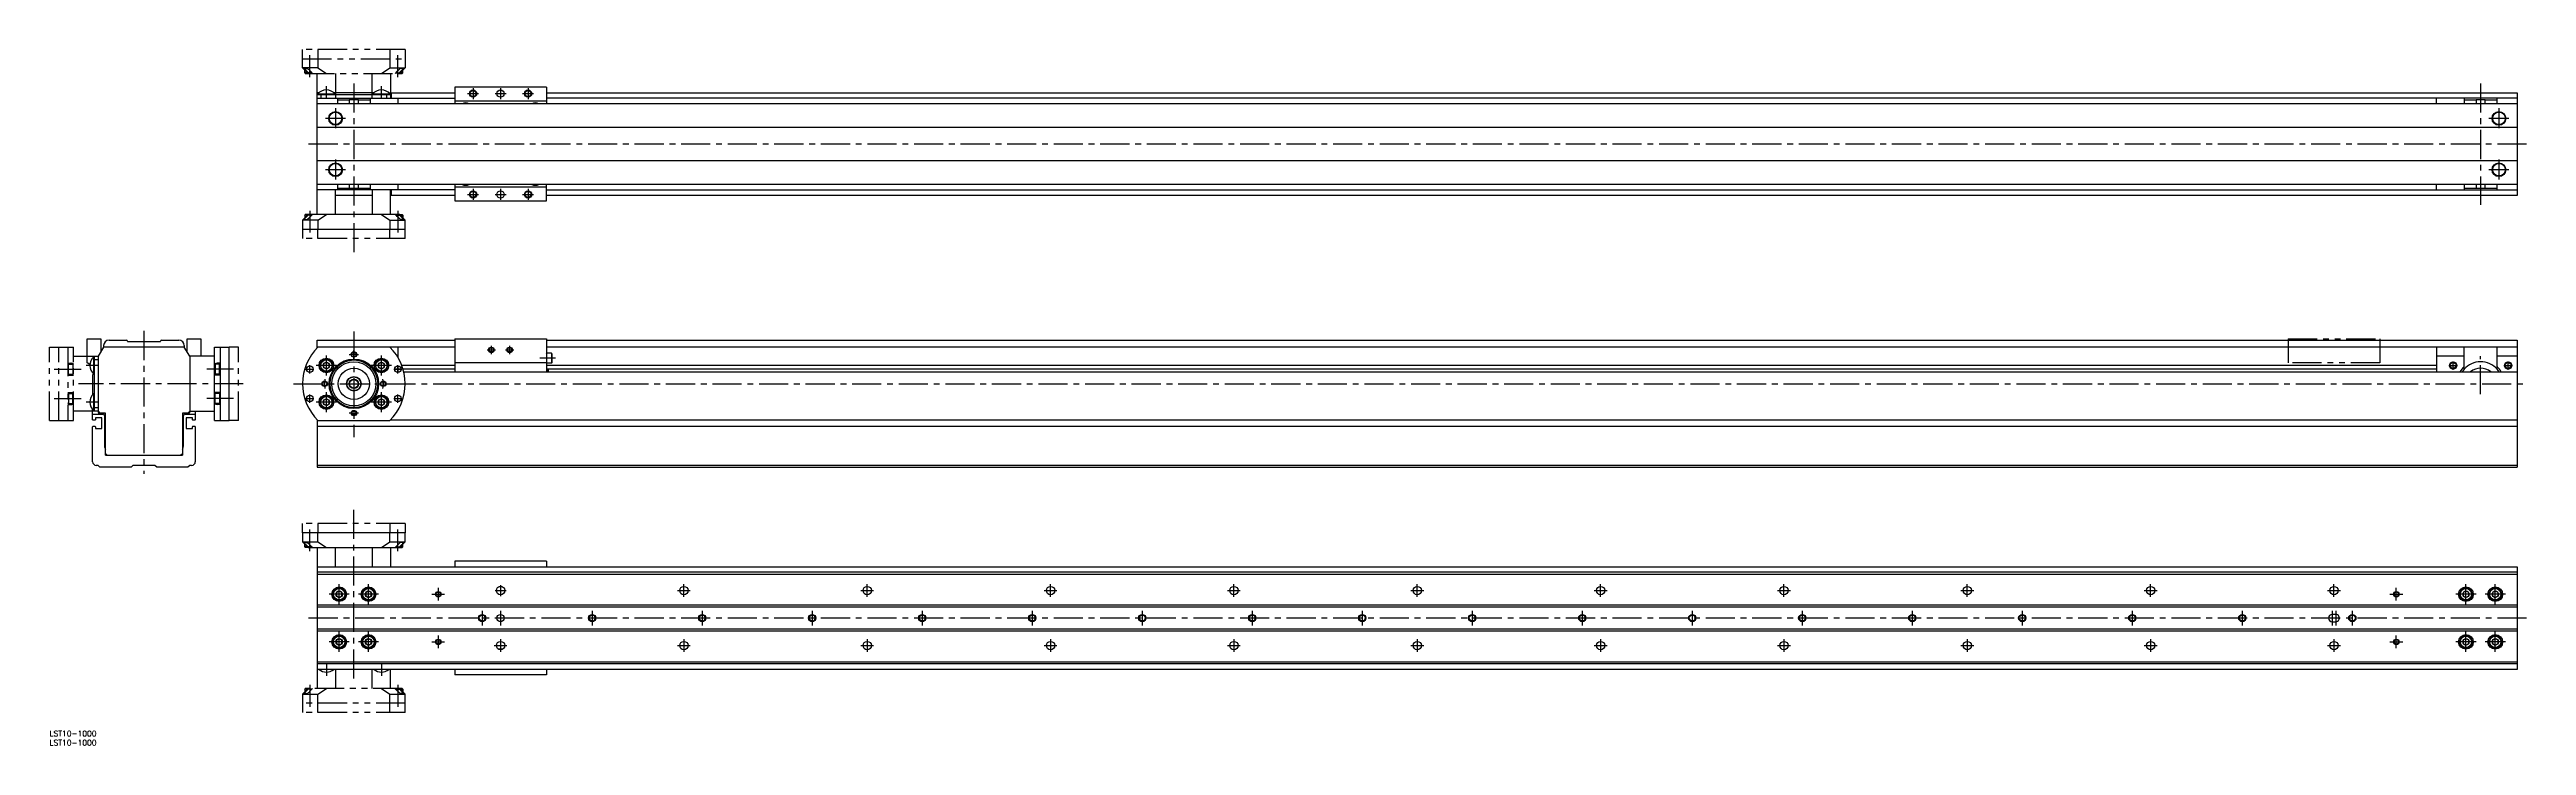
# Model space of a CAD drawing. Extents: x 0 to 1351, y -8 to 372.
import ezdxf

# ---------------------------------------------------------------- set-up
doc = ezdxf.new("R2010")
doc.units = 0
doc.header["$LTSCALE"] = 0.5
doc.linetypes.add('CENTER', pattern=[50.8, 31.75, -6.35, 6.35, -6.35])
doc.linetypes.add('PHANTOM', pattern=[63.5, 31.75, -6.35, 6.35, -6.35, 6.35, -6.35])
for name, color, linetype in [('MSM_CENTER', 1, 'CENTER'), ('MSM_CONTINUOUS', 7, 'CONTINUOUS'), ('MSM_IMAGINARY', 6, 'PHANTOM'), ('MSM_NARROW', 5, 'CONTINUOUS'), ('MSM_PART_NUMBER', 7, 'CONTINUOUS')]:
    doc.layers.add(name, color=color, linetype=linetype)
doc.styles.get("Standard").update_dxf_attribs({"font": 'txt.shx', "height": 3, "bigfont": 'bigfont.shx'})

msp = doc.modelspace()

# ---------------------------------------------------------------- linework, layer by layer
at = {"layer": 'MSM_CENTER'}
for p, q in [((142, 356.6), (142, 368.5)), ((190, 356.6), (190, 368.5)), ((151, 345.4), (151, 351.6)), ((166, 353.2), (166, 260.1)), ((181, 345.4), (181, 351.6)), ((1326, 353.2), (1326, 287)), ((156, 339.6), (156, 328.7)), ((228, 347.6), (234, 347.6)), ((231, 350.6), (231, 344.6)), ((243, 347.6), (249, 347.6)), ((246, 350.6), (246, 344.6)), ((258, 347.6), (264, 347.6)), ((261, 350.6), (261, 344.6)), ((1336, 339.6), (1336, 328.7)), ((161.4, 334.1), (150.5, 334.1)), ((1341.4, 334.1), (1330.5, 334.1)), ((1351, 320.1), (141, 320.1)), ((156, 311.6), (156, 300.7)), ((1336, 311.6), (1336, 300.7)), ((161.4, 306.1), (150.5, 306.1)), ((1341.4, 306.1), (1330.5, 306.1)), ((228, 292.6), (234, 292.6)), ((231, 295.6), (231, 289.6)), ((243, 292.6), (249, 292.6)), ((246, 295.6), (246, 289.6)), ((258, 292.6), (264, 292.6)), ((261, 295.6), (261, 289.6)), ((142, 283.6), (142, 271.8)), ((190, 283.6), (190, 271.8)), ((51.5, 218.1), (51.5, 140.1)), ((166, 217.8), (166, 160.1)), ((151, 193.8), (151, 204.8)), ((166, 203), (166, 207.5)), ((181, 193.8), (181, 204.8)), ((238.7, 207.8), (243.2, 207.8)), ((241, 205.5), (241, 210)), ((248.7, 207.8), (253.2, 207.8)), ((251, 205.5), (251, 210)), ((276, 203.3), (267.5, 203.3)), ((1325.9, 183.6), (1326, 204.3)), ((2.6, 197.3), (17.2, 197.3)), ((105.6, 189.3), (15.8, 189.3)), ((26.2, 199.3), (20, 199.3)), ((100.4, 197.3), (85.8, 197.3)), ((133, 189.3), (1351, 189.3)), ((139.7, 197.3), (144.2, 197.3)), ((142, 195), (142, 199.5)), ((156.5, 199.3), (145.5, 199.3)), ((186.5, 199.3), (175.5, 199.3)), ((187.7, 197.3), (192.2, 197.3)), ((190, 195), (190, 199.5)), ((1308.7, 199.3), (1313.2, 199.3)), ((1311, 197), (1311, 201.5)), ((1338.7, 199.3), (1343.2, 199.3)), ((1341, 197), (1341, 201.5)), ((2.6, 181.3), (17.2, 181.3)), ((26.2, 179.3), (20, 179.3)), ((100.4, 181.3), (85.8, 181.3)), ((139.7, 181.3), (144.2, 181.3)), ((142, 179), (142, 183.5)), ((156.5, 179.3), (145.5, 179.3)), ((151, 173.8), (151, 184.8)), ((186.5, 179.3), (175.5, 179.3)), ((181, 173.8), (181, 184.8)), ((187.7, 181.3), (192.2, 181.3)), ((190, 179), (190, 183.5)), ((142, 98), (142, 109.9)), ((166, 28.5), (166, 121.5)), ((190, 98), (190, 109.9)), ((163.5, 74.5), (152.5, 74.5)), ((158, 69), (158, 80)), ((179.5, 74.5), (168.5, 74.5)), ((174, 69), (174, 80)), ((208.5, 74.5), (215.5, 74.5)), ((212, 78), (212, 71)), ((243, 76.5), (249, 76.5)), ((246, 79.5), (246, 73.5)), ((342.5, 76.5), (349.5, 76.5)), ((346, 73), (346, 80)), ((442.5, 76.5), (449.5, 76.5)), ((446, 73), (446, 80)), ((542.5, 76.5), (549.5, 76.5)), ((546, 73), (546, 80)), ((642.5, 76.5), (649.5, 76.5)), ((646, 73), (646, 80)), ((742.5, 76.5), (749.5, 76.5)), ((746, 73), (746, 80)), ((842.5, 76.5), (849.5, 76.5)), ((846, 73), (846, 80)), ((942.5, 76.5), (949.5, 76.5)), ((946, 73), (946, 80)), ((1042.5, 76.5), (1049.5, 76.5)), ((1046, 73), (1046, 80)), ((1142.5, 76.5), (1149.5, 76.5)), ((1146, 73), (1146, 80)), ((1242.5, 76.5), (1249.5, 76.5)), ((1246, 73), (1246, 80)), ((1276.5, 74.5), (1283.5, 74.5)), ((1280, 71), (1280, 78)), ((1323.5, 74.5), (1312.5, 74.5)), ((1318, 69), (1318, 80)), ((1339.5, 74.5), (1328.5, 74.5)), ((1334, 69), (1334, 80)), ((1351, 61.5), (141, 61.5)), ((236, 65.5), (236, 57.5)), ((246, 65.5), (246, 57.5)), ((296, 65.5), (296, 57.5)), ((356, 65.5), (356, 57.5)), ((416, 65.5), (416, 57.5)), ((476, 65.5), (476, 57.5)), ((536, 65.5), (536, 57.5)), ((596, 65.5), (596, 57.5)), ((656, 65.5), (656, 57.5)), ((716, 65.5), (716, 57.5)), ((776, 65.5), (776, 57.5)), ((836, 65.5), (836, 57.5)), ((896, 65.5), (896, 57.5)), ((956, 65.5), (956, 57.5)), ((1016, 65.5), (1016, 57.5)), ((1076, 65.5), (1076, 57.5)), ((1136, 65.5), (1136, 57.5)), ((1196, 65.5), (1196, 57.5)), ((1245, 65.5), (1245, 57.5)), ((1247, 65.5), (1247, 57.5)), ((1256, 65.5), (1256, 57.5)), ((163.5, 48.5), (152.5, 48.5)), ((158, 43), (158, 54)), ((179.5, 48.5), (168.5, 48.5)), ((174, 43), (174, 54)), ((208.5, 48.5), (215.5, 48.5)), ((212, 52), (212, 45)), ((242.5, 46.5), (249.5, 46.5)), ((246, 50), (246, 43)), ((342.5, 46.5), (349.5, 46.5)), ((346, 50), (346, 43)), ((442.5, 46.5), (449.5, 46.5)), ((446, 50), (446, 43)), ((542.5, 46.5), (549.5, 46.5)), ((546, 50), (546, 43)), ((642.5, 46.5), (649.5, 46.5)), ((646, 50), (646, 43)), ((742.5, 46.5), (749.5, 46.5)), ((746, 50), (746, 43)), ((842.5, 46.5), (849.5, 46.5)), ((846, 50), (846, 43)), ((942.5, 46.5), (949.5, 46.5)), ((946, 50), (946, 43)), ((1042.5, 46.5), (1049.5, 46.5)), ((1046, 50), (1046, 43)), ((1142.5, 46.5), (1149.5, 46.5)), ((1146, 50), (1146, 43)), ((1242.5, 46.5), (1249.5, 46.5)), ((1246, 50), (1246, 43)), ((1276.5, 48.5), (1283.5, 48.5)), ((1280, 45), (1280, 52)), ((1323.5, 48.5), (1312.5, 48.5)), ((1318, 43), (1318, 54)), ((1339.5, 48.5), (1328.5, 48.5)), ((1334, 43), (1334, 54)), ((151, 36.2), (151, 30)), ((181, 36.2), (181, 30)), ((142, 25), (142, 13.1)), ((190, 25), (190, 13.1))]:
    msp.add_line(p, q, dxfattribs=at)
for start, end in [(81.0384, 98.9616), (171.0384, 188.9616), (351.0384, 8.9616), (261.0384, 278.9616)]:
    msp.add_arc((166, 189.3), 16, start, end, dxfattribs=at)
at = {"layer": 'MSM_CONTINUOUS'}
for p, q in [((146, 281.6), (146, 348.1)), ((147, 348.1), (146, 348.1)), ((146, 347.1), (186, 347.1)), ((146, 345.1), (221, 345.1)), ((1346, 342.1), (146, 342.1)), ((146.3, 347.4), (155.7, 347.4)), ((146.3, 347.4), (146.3, 347.1)), ((148, 347.1), (148, 345.1)), ((177, 348.1), (155, 348.1)), ((155.7, 347.1), (155.7, 347.4)), ((157, 345.1), (157, 342.1)), ((163.5, 344.1), (157, 344.1)), ((163.7, 344.4), (163.5, 344.2)), ((163.5, 344.2), (163.5, 342.1)), ((168.5, 344.2), (163.5, 344.2)), ((163.7, 344.4), (168.3, 344.4)), ((168.5, 344.2), (168.3, 344.4)), ((168.5, 342.1), (168.5, 344.2)), ((175, 344.1), (168.5, 344.1)), ((175, 342.1), (175, 345.1)), ((176.3, 347.4), (185.7, 347.4)), ((176.3, 347.4), (176.3, 347.1)), ((184, 345.1), (184, 347.1)), ((185, 348.1), (221, 348.1)), ((185.7, 347.1), (185.7, 347.4)), ((186, 347.1), (186, 345.1)), ((186.5, 345.1), (186.5, 348.1)), ((190, 345.1), (190, 342.1)), ((271, 351.1), (221, 351.1)), ((221, 351.1), (221, 342.1)), ((221, 343.6), (271, 343.6)), ((271, 351.1), (271, 342.1)), ((271, 348.1), (1346, 348.1)), ((1346, 345.1), (271, 345.1)), ((1302, 342.1), (1302, 345.1)), ((1317, 345.1), (1317, 342.1)), ((1323.5, 344.1), (1317, 344.1)), ((1323.7, 344.4), (1323.5, 344.2)), ((1323.5, 344.2), (1323.5, 342.1)), ((1328.5, 344.2), (1323.5, 344.2)), ((1323.7, 344.4), (1328.3, 344.4)), ((1328.5, 344.2), (1328.3, 344.4)), ((1328.5, 342.1), (1328.5, 344.2)), ((1335, 344.1), (1328.5, 344.1)), ((1335, 342.1), (1335, 345.1)), ((1346, 348.1), (1346, 292.1)), ((1346, 329.1), (146, 329.1)), ((146, 311.1), (1346, 311.1)), ((1346, 298.1), (146, 298.1)), ((157, 298.1), (157, 295.1)), ((163.5, 298.1), (163.5, 296)), ((168.5, 296), (168.5, 298.1)), ((175, 295.1), (175, 298.1)), ((190, 298.1), (190, 295.1)), ((221, 298.1), (221, 289.1)), ((271, 289.1), (271, 298.1)), ((1302, 295.1), (1302, 298.1)), ((1317, 298.1), (1317, 295.1)), ((1323.5, 298.1), (1323.5, 296)), ((1328.5, 296), (1328.5, 298.1)), ((1335, 295.1), (1335, 298.1)), ((221, 295.1), (146, 295.1)), ((156, 281.6), (156, 295.1)), ((176, 292.1), (156, 292.1)), ((157, 296.1), (163.5, 296.1)), ((163.5, 296), (163.7, 295.8)), ((163.5, 296), (168.5, 296)), ((168.3, 295.8), (163.7, 295.8)), ((168.3, 295.8), (168.5, 296)), ((168.5, 296.1), (175, 296.1)), ((176, 295.1), (176, 281.6)), ((186, 281.6), (186, 295.1)), ((221, 292.1), (186, 292.1)), ((186.5, 292.1), (186.5, 295.1)), ((271, 296.6), (221, 296.6)), ((221, 289.1), (271, 289.1)), ((271, 295.1), (1346, 295.1)), ((1346, 292.1), (271, 292.1)), ((1317, 296.1), (1323.5, 296.1)), ((1323.5, 296), (1323.7, 295.8)), ((1323.5, 296), (1328.5, 296)), ((1328.3, 295.8), (1323.7, 295.8)), ((1328.3, 295.8), (1328.5, 296)), ((1328.5, 296.1), (1335, 296.1)), ((141, 281.6), (138, 278.6)), ((138, 278.6), (138, 273.6)), ((146.4, 278.6), (138, 278.6)), ((138, 273.6), (194, 273.6)), ((191, 281.6), (141, 281.6)), ((146.4, 278.6), (151, 281.6)), ((146.4, 278.6), (146.4, 273.6)), ((181, 281.6), (185.6, 278.6)), ((185.6, 278.6), (185.6, 273.6)), ((185.6, 278.6), (194, 278.6)), ((194, 278.6), (191, 281.6)), ((194, 273.6), (194, 278.6)), ((20.5, 200.8), (20.5, 213.8)), ((20.5, 213.8), (28, 213.8)), ((24.2, 194.6), (24.2, 204)), ((24.5, 204), (24.2, 204)), ((24.5, 174.3), (24.5, 204.3)), ((24.5, 204.3), (26.5, 204.3)), ((29.5, 209.3), (26.5, 204.3)), ((26.5, 204.3), (26.5, 173.8)), ((28, 213.8), (28, 206.8)), ((29.5, 210.1), (29.5, 209.3)), ((73.5, 209.3), (29.5, 209.3)), ((32.5, 213.1), (42, 213.1)), ((42.5, 212.6), (42.5, 212.3)), ((42.5, 212.3), (60.5, 212.3)), ((60.5, 212.3), (60.5, 212.6)), ((61, 213.1), (70.5, 213.1)), ((73.5, 210.1), (73.5, 209.3)), ((76.5, 204.3), (73.5, 209.3)), ((75, 206.8), (75, 213.8)), ((75, 213.8), (82.5, 213.8)), ((90, 204.3), (76.5, 204.3)), ((76.5, 204.3), (76.5, 173.8)), ((82.5, 213.8), (82.5, 204.3)), ((90, 209.3), (98, 209.3)), ((90, 169.3), (90, 209.3)), ((93, 209.3), (93, 169.3)), ((98, 169.3), (98, 209.3)), ((146, 208.9), (146, 213.1)), ((146, 213.1), (221, 213.1)), ((221, 209.3), (146, 209.3)), ((190, 204.3), (189.6, 204.3)), ((190, 209.3), (190, 203.7)), ((221, 213.8), (271, 213.8)), ((221, 213.8), (221, 195.8)), ((271, 213.8), (271, 195.8)), ((271, 213.1), (1346, 213.1)), ((1346, 209.3), (271, 209.3)), ((271, 205.7), (271.3, 206)), ((273.7, 206), (271.3, 206)), ((271.3, 200.5), (271.3, 206)), ((274, 205.7), (273.7, 206)), ((273.7, 206), (273.7, 200.5)), ((274, 205.7), (274, 200.8)), ((1302, 209.3), (1302, 195.8)), ((1317, 204.3), (1302, 204.3)), ((1317, 197.2), (1317, 209.3)), ((1335, 197.2), (1335, 209.3)), ((1346, 204.3), (1335, 204.3)), ((1346, 213.1), (1346, 143.8)), ((22, 199.9), (20.5, 200.8)), ((23.5, 193.8), (23.5, 183.3)), ((24.2, 194.6), (24.5, 194.6)), ((26.5, 202.3), (24.5, 202.3)), ((93, 194), (90, 194)), ((93, 200.5), (91.5, 200.5)), ((151, 201), (149.5, 200.1)), ((149.5, 200.1), (149.5, 198.4)), ((149.5, 198.4), (151, 197.5)), ((152.5, 200.1), (151, 201)), ((151, 197.5), (152.5, 198.4)), ((152.5, 198.4), (152.5, 200.1)), ((157, 198.6), (157, 197.2)), ((175, 197.2), (175, 198.6)), ((181, 201), (179.5, 200.1)), ((179.5, 200.1), (179.5, 198.4)), ((179.5, 198.4), (181, 197.5)), ((182.5, 200.1), (181, 201)), ((181, 197.5), (182.5, 198.4)), ((182.5, 198.4), (182.5, 200.1)), ((191.7, 197.2), (188.3, 197.2)), ((189.1, 195.8), (190.9, 195.8)), ((190, 199), (190, 195.8)), ((192.1, 199.4), (221, 199.4)), ((221, 197.2), (192.9, 197.2)), ((193.2, 195.8), (1346, 195.8)), ((271, 200.8), (221, 200.8)), ((271, 200.8), (271.3, 200.5)), ((271, 199.4), (1302, 199.4)), ((1302, 197.2), (271, 197.2)), ((273.7, 200.5), (271.3, 200.5)), ((271.5, 197.1), (272, 197.1)), ((272, 195.8), (272, 197.1)), ((272, 197.1), (272, 195.8)), ((272, 196.7), (272, 195.8)), ((273.7, 200.5), (274, 200.8)), ((1317, 197.2), (1315.9, 195.8)), ((1336.1, 195.8), (1335, 197.2)), ((24.2, 174.6), (24.2, 184)), ((24.5, 184), (24.2, 184)), ((24.5, 176.3), (26.5, 176.3)), ((93, 184.5), (90, 184.5)), ((93, 178), (91.5, 178)), ((151, 181), (149.5, 180.1)), ((149.5, 180.1), (149.5, 178.4)), ((149.5, 178.4), (151, 177.5)), ((152.5, 180.1), (151, 181)), ((151, 177.5), (152.5, 178.4)), ((152.5, 178.4), (152.5, 180.1)), ((181, 181), (179.5, 180.1)), ((179.5, 180.1), (179.5, 178.4)), ((179.5, 178.4), (181, 177.5)), ((182.5, 180.1), (181, 181)), ((181, 177.5), (182.5, 178.4)), ((182.5, 178.4), (182.5, 180.1)), ((23.5, 169.7), (23.5, 175.3)), ((23.5, 172.8), (29, 172.8)), ((23.5, 146.8), (23.5, 165.9)), ((24.8, 169.5), (23.7, 169.5)), ((23.7, 166.1), (24.8, 166.1)), ((24.2, 174.6), (24.5, 174.6)), ((26.5, 174.3), (24.5, 174.3)), ((28.5, 170.7), (25, 170.7)), ((25, 170.7), (25, 169.7)), ((25, 165.9), (25, 164.9)), ((25, 164.9), (28.5, 164.9)), ((26.5, 174.3), (27.5, 173.3)), ((30.5, 173.3), (27.5, 173.3)), ((28.5, 164.9), (28.5, 170.7)), ((30, 171.8), (30, 155.3)), ((30.5, 150.3), (30.5, 173.3)), ((75.5, 173.3), (72.5, 173.3)), ((72.5, 173.3), (72.5, 150.3)), ((73, 155.3), (73, 171.8)), ((74, 172.8), (79.5, 172.8)), ((78, 170.7), (74.5, 170.7)), ((74.5, 170.7), (74.5, 164.9)), ((74.5, 164.9), (78, 164.9)), ((75.5, 173.3), (76.5, 174.3)), ((76.5, 174.3), (90, 174.3)), ((78, 169.7), (78, 170.7)), ((78, 164.9), (78, 165.9)), ((79.3, 169.5), (78.2, 169.5)), ((78.2, 166.1), (79.3, 166.1)), ((79.5, 174.3), (79.5, 169.7)), ((79.5, 165.9), (79.5, 146.8)), ((90, 169.3), (98, 169.3)), ((146, 169.7), (146, 143.8)), ((146, 169.7), (146, 169.7)), ((146.2, 169.5), (146, 169.5)), ((146, 166.1), (1346, 166.1)), ((146.4, 169.3), (185.6, 169.3)), ((167.2, 173.3), (164.7, 173.3)), ((167.1, 172.8), (164.9, 172.8)), ((165.2, 174.3), (166.7, 174.3)), ((1346, 169.5), (185.8, 169.5)), ((30.5, 151.3), (31.5, 150.3)), ((30.5, 150.3), (72.5, 150.3)), ((71.5, 150.3), (72.5, 151.3)), ((26.5, 144.8), (25.5, 144.8)), ((27.5, 143.8), (26.5, 144.8)), ((44.5, 143.8), (27.5, 143.8)), ((45.5, 144.8), (44.5, 143.8)), ((57.5, 144.8), (45.5, 144.8)), ((58.5, 143.8), (57.5, 144.8)), ((75.5, 143.8), (58.5, 143.8)), ((76.5, 144.8), (75.5, 143.8)), ((77.5, 144.8), (76.5, 144.8)), ((1346, 144.8), (146, 144.8)), ((146, 143.8), (1346, 143.8)), ((138, 108), (138, 103)), ((194, 108), (138, 108)), ((138, 103), (146.4, 103)), ((141, 100), (138, 103)), ((141, 100), (191, 100)), ((146, 100), (146, 33.5)), ((146.4, 103), (146.4, 108)), ((146.4, 103), (151, 100)), ((156, 89.5), (156, 100)), ((176, 100), (176, 89.5)), ((181, 100), (185.6, 103)), ((185.6, 103), (185.6, 108)), ((185.6, 103), (194, 103)), ((186, 100), (186, 89.5)), ((194, 103), (191, 100)), ((194, 103), (194, 108)), ((146, 89.5), (1346, 89.5)), ((1346, 86.5), (146, 86.5)), ((146, 85.5), (1346, 85.5)), ((271, 92.5), (221, 92.5)), ((221, 92.5), (221, 89.5)), ((271, 92.5), (271, 89.5)), ((1346, 89.5), (1346, 33.5)), ((1346, 68.5), (146, 68.5)), ((158, 76.2), (156.5, 75.4)), ((156.5, 75.4), (156.5, 73.6)), ((156.5, 73.6), (158, 72.8)), ((159.5, 75.4), (158, 76.2)), ((158, 72.8), (159.5, 73.6)), ((159.5, 73.6), (159.5, 75.4)), ((174, 76.2), (172.5, 75.4)), ((172.5, 75.4), (172.5, 73.6)), ((172.5, 73.6), (174, 72.8)), ((175.5, 75.4), (174, 76.2)), ((174, 72.8), (175.5, 73.6)), ((175.5, 73.6), (175.5, 75.4)), ((247, 78.5), (245, 78.5)), ((1318, 76.2), (1316.5, 75.4)), ((1316.5, 75.4), (1316.5, 73.6)), ((1316.5, 73.6), (1318, 72.8)), ((1319.5, 75.4), (1318, 76.2)), ((1318, 72.8), (1319.5, 73.6)), ((1319.5, 73.6), (1319.5, 75.4)), ((1334, 76.2), (1332.5, 75.4)), ((1332.5, 75.4), (1332.5, 73.6)), ((1332.5, 73.6), (1334, 72.8)), ((1335.5, 75.4), (1334, 76.2)), ((1334, 72.8), (1335.5, 73.6)), ((1335.5, 73.6), (1335.5, 75.4)), ((1346, 67.5), (146, 67.5)), ((1346, 55.5), (146, 55.5)), ((146, 54.5), (1346, 54.5)), ((1247, 63.5), (1245, 63.5)), ((1245, 59.5), (1247, 59.5)), ((158, 50.2), (156.5, 49.4)), ((156.5, 49.4), (156.5, 47.6)), ((156.5, 47.6), (158, 46.8)), ((159.5, 49.4), (158, 50.2)), ((158, 46.8), (159.5, 47.6)), ((159.5, 47.6), (159.5, 49.4)), ((174, 50.2), (172.5, 49.4)), ((172.5, 49.4), (172.5, 47.6)), ((172.5, 47.6), (174, 46.8)), ((175.5, 49.4), (174, 50.2)), ((174, 46.8), (175.5, 47.6)), ((175.5, 47.6), (175.5, 49.4)), ((247, 44.5), (245, 44.5)), ((1318, 50.2), (1316.5, 49.4)), ((1316.5, 49.4), (1316.5, 47.6)), ((1316.5, 47.6), (1318, 46.8)), ((1319.5, 49.4), (1318, 50.2)), ((1318, 46.8), (1319.5, 47.6)), ((1319.5, 47.6), (1319.5, 49.4)), ((1334, 50.2), (1332.5, 49.4)), ((1332.5, 49.4), (1332.5, 47.6)), ((1332.5, 47.6), (1334, 46.8)), ((1335.5, 49.4), (1334, 50.2)), ((1334, 46.8), (1335.5, 47.6)), ((1335.5, 47.6), (1335.5, 49.4)), ((1346, 37.5), (146, 37.5)), ((1346, 36.5), (146, 36.5)), ((1346, 33.5), (146, 33.5)), ((221, 33.5), (221, 30.5)), ((271, 30.5), (221, 30.5)), ((271, 33.5), (271, 30.5))]:
    msp.add_line(p, q, dxfattribs=at)
for centre, radius in [((156, 334.1), 3.75), ((231, 347.6), 1.62), ((246, 347.6), 2), ((261, 347.6), 1.62), ((1336, 334.1), 3.75), ((156, 334.1), 3.4), ((1336, 334.1), 3.4), ((156, 306.1), 3.75), ((156, 306.1), 3.4), ((1336, 306.1), 3.75), ((1336, 306.1), 3.4), ((231, 292.6), 1.62), ((246, 292.6), 2), ((261, 292.6), 1.62), ((151, 199.3), 4), ((151, 199.3), 3.5), ((166, 189.3), 13.5), ((166, 205.3), 1.23), ((181, 199.3), 4), ((181, 199.3), 3.5), ((241, 207.8), 1.23), ((251, 207.8), 1.23), ((142, 197.3), 1.75), ((151, 199.3), 3.1), ((150, 189.3), 1.23), ((151, 199.3), 1.73), ((166, 189.3), 13), ((166, 189.3), 12), ((166, 189.3), 8.5), ((166, 189.3), 4), ((166, 189.3), 3.8), ((166, 189.3), 2.5), ((166, 189.3), 2.3), ((181, 199.3), 3.1), ((181, 199.3), 1.73), ((182, 189.3), 1.23), ((190, 197.3), 1.75), ((1311, 199.3), 1.62), ((1341, 199.3), 1.62), ((142, 181.3), 1.75), ((151, 179.3), 4), ((151, 179.3), 3.5), ((151, 179.3), 3.1), ((151, 179.3), 1.73), ((181, 179.3), 4), ((181, 179.3), 3.5), ((181, 179.3), 3.1), ((181, 179.3), 1.73), ((190, 181.3), 1.75), ((166, 173.3), 1.23), ((158, 74.5), 4), ((158, 74.5), 3.5), ((158, 74.5), 3.1), ((158, 74.5), 1.73), ((174, 74.5), 4), ((174, 74.5), 3.5), ((174, 74.5), 3.1), ((174, 74.5), 1.73), ((212, 74.5), 1.23), ((246, 76.5), 2.25), ((346, 76.5), 2.25), ((446, 76.5), 2.25), ((546, 76.5), 2.25), ((646, 76.5), 2.25), ((746, 76.5), 2.25), ((846, 76.5), 2.25), ((946, 76.5), 2.25), ((1046, 76.5), 2.25), ((1146, 76.5), 2.25), ((1246, 76.5), 2.25), ((1280, 74.5), 1.23), ((1318, 74.5), 4), ((1318, 74.5), 3.5), ((1318, 74.5), 3.1), ((1318, 74.5), 1.73), ((1334, 74.5), 4), ((1334, 74.5), 3.5), ((1334, 74.5), 3.1), ((1334, 74.5), 1.73), ((236, 61.5), 1.62), ((246, 61.5), 2), ((296, 61.5), 1.62), ((356, 61.5), 1.62), ((416, 61.5), 1.62), ((476, 61.5), 1.62), ((536, 61.5), 1.62), ((596, 61.5), 1.62), ((656, 61.5), 1.62), ((716, 61.5), 1.62), ((776, 61.5), 1.62), ((836, 61.5), 1.62), ((896, 61.5), 1.62), ((956, 61.5), 1.62), ((1016, 61.5), 1.62), ((1076, 61.5), 1.62), ((1136, 61.5), 1.62), ((1196, 61.5), 1.62), ((1256, 61.5), 1.62), ((158, 48.5), 4), ((158, 48.5), 3.5), ((158, 48.5), 3.1), ((158, 48.5), 1.73), ((174, 48.5), 4), ((174, 48.5), 3.5), ((174, 48.5), 3.1), ((174, 48.5), 1.73), ((212, 48.5), 1.23), ((246, 46.5), 2.25), ((346, 46.5), 2.25), ((446, 46.5), 2.25), ((546, 46.5), 2.25), ((646, 46.5), 2.25), ((746, 46.5), 2.25), ((846, 46.5), 2.25), ((946, 46.5), 2.25), ((1046, 46.5), 2.25), ((1146, 46.5), 2.25), ((1246, 46.5), 2.25), ((1280, 48.5), 1.23), ((1318, 48.5), 4), ((1318, 48.5), 3.5), ((1318, 48.5), 3.1), ((1318, 48.5), 1.73), ((1334, 48.5), 4), ((1334, 48.5), 3.5), ((1334, 48.5), 3.1), ((1334, 48.5), 1.73)]:
    msp.add_circle(centre, radius, dxfattribs=at)
for centre, radius, start, end in [((151, 343.5), 6.1, 39.6019, 140.3981), ((181, 343.5), 6.1, 39.6019, 140.3981), ((227, 338.6), 4, 61.045, 118.955), ((265, 338.6), 4, 61.045, 118.955), ((227, 301.6), 4, 241.045, 298.955), ((265, 301.6), 4, 241.045, 298.955), ((1777.5, -1384.5), 2335.1, 134.4782, 134.5832), ((112.2, 311.2), 43, 310.8487, 316.6286), ((219.8, 311.2), 43, 223.3693, 229.1535), ((-1774.8, -1719.2), 2804.6, 45.4256, 45.513), ((28.1, 199.3), 6.1, 129.6019, 230.3981), ((32.5, 210.1), 3, 90, 180), ((42, 212.6), 0.5, 0, 90), ((61, 212.6), 0.5, 90, 180), ((70.5, 210.1), 3, 0, 90), ((166, 189.3), 28, 134.4153, 225.5847), ((166, 189.3), 28, 314.4153, 45.5847), ((25.5, 193.8), 2, 145.7147, 180), ((91.6, 196.6), 3.89, 92.0901, 115.0893), ((155.6, 189.3), 6, 168.3156, 191.6844), ((176.4, 189.3), 6, 348.3156, 11.6844), ((271.5, 197.6), 0.5, 228.5902, 269.9987), ((1326, 189.3), 13, 133.8127, 149.9999), ((1326, 189.3), 12, 41.4091, 138.59), ((1326, 189.3), 8.5, 49.881, 130.119), ((1326, 189.3), 13, 30.0001, 46.1865), ((28.1, 179.3), 6.1, 129.6019, 230.3981), ((91.6, 181.9), 3.89, 244.9107, 267.9099), ((23.7, 169.7), 0.2, 180, 270), ((23.7, 165.9), 0.2, 90, 180), ((24.8, 169.7), 0.2, 270, 0), ((24.8, 165.9), 0.2, 0, 90), ((27.5, 173.8), 1, 180, 270), ((29, 171.8), 1, 0, 90), ((74, 171.8), 1, 90, 180), ((75.5, 173.8), 1, 270, 0), ((78.2, 169.7), 0.2, 180, 270), ((78.2, 165.9), 0.2, 90, 180), ((79.3, 169.7), 0.2, 270, 0), ((79.3, 165.9), 0.2, 0, 90), ((33, 155.3), 3, 180.0001, 213.5573), ((70, 155.3), 3, 326.4427, 359.9999), ((25.5, 146.8), 2, 180, 270), ((77.5, 146.8), 2, 270, 0), ((1777.5, 1766.1), 2335.1, 225.4168, 225.5218), ((112.2, 70.4), 43, 43.3714, 49.1513), ((219.8, 70.5), 43, 130.8465, 136.6307), ((-1774.8, 2100.8), 2804.6, 314.487, 314.5744), ((1245, 61.5), 2, 90.0007, 269.9993), ((1247, 61.5), 2, 269.9973, 90.0027), ((151, 38.1), 6.1, 228.9466, 311.0534), ((181, 38.1), 6.1, 228.9466, 311.0534)]:
    msp.add_arc(centre, radius, start, end, dxfattribs=at)
at = {"layer": 'MSM_IMAGINARY'}
for p, q in [((138, 361.6), (138, 371.6)), ((194, 371.6), (138, 371.6)), ((138, 366.6), (194, 366.6)), ((146.4, 371.6), (146.4, 361.6)), ((185.6, 371.6), (185.6, 361.6)), ((194, 371.6), (194, 361.6)), ((141, 358.6), (138, 361.6)), ((146.4, 361.6), (138, 361.6)), ((139.5, 361.6), (139.2, 361.3)), ((139.2, 358.9), (139.2, 361.3)), ((139.2, 361.3), (140.7, 361.3)), ((139.2, 358.9), (139.5, 358.6)), ((143.2, 358.9), (139.2, 358.9)), ((139.5, 358.6), (192.4, 358.6)), ((146, 345.1), (146, 358.6)), ((146.4, 361.6), (151, 358.6)), ((156, 358.6), (156, 345.1)), ((176, 345.1), (176, 358.6)), ((181, 358.6), (185.6, 361.6)), ((185.6, 361.6), (194, 361.6)), ((186, 358.6), (186, 345.1)), ((188.8, 358.9), (192.7, 358.9)), ((194, 361.6), (191, 358.6)), ((192.7, 361.3), (191.3, 361.3)), ((192.4, 361.6), (192.7, 361.3)), ((192.7, 358.9), (192.4, 358.6)), ((192.7, 358.9), (192.7, 361.3)), ((138, 273.6), (138, 268.6)), ((139.2, 281.3), (139.5, 281.6)), ((139.2, 281.3), (139.2, 278.9)), ((143.2, 281.3), (139.2, 281.3)), ((139.5, 278.6), (139.2, 278.9)), ((139.2, 278.9), (140.7, 278.9)), ((141, 281.6), (139.5, 281.6)), ((146.4, 268.6), (146.4, 273.6)), ((185.6, 268.6), (185.6, 273.6)), ((188.8, 281.3), (192.7, 281.3)), ((191, 281.6), (192.4, 281.6)), ((192.7, 278.9), (191.3, 278.9)), ((192.7, 281.3), (192.4, 281.6)), ((192.4, 278.6), (192.7, 278.9)), ((192.7, 281.3), (192.7, 278.9)), ((194, 268.6), (194, 273.6)), ((194, 268.6), (138, 268.6)), ((0, 209.3), (13, 209.3)), ((0, 169.3), (0, 209.3)), ((5, 169.3), (5, 209.3)), ((10, 209.3), (10, 169.3)), ((13, 169.3), (13, 209.3)), ((13, 204.3), (24.5, 204.3)), ((103, 209.3), (98, 209.3)), ((103, 169.3), (103, 209.3)), ((1221, 213.8), (1221, 200.8)), ((1221, 213.8), (1271, 213.8)), ((1271, 213.8), (1271, 200.8)), ((10, 200.5), (11.5, 200.5)), ((10.3, 200), (10, 199.7)), ((10, 194.8), (10.3, 194.5)), ((10, 194), (13, 194)), ((10.3, 200), (12.7, 200)), ((10.3, 194.5), (10.3, 200)), ((10.3, 194.5), (12.7, 194.5)), ((13, 199.7), (12.7, 200)), ((12.7, 200), (12.7, 194.5)), ((13, 194.8), (12.7, 194.5)), ((90, 199.7), (90.3, 200)), ((90, 194.8), (90.3, 194.5)), ((92.7, 200), (90.3, 200)), ((90.3, 200), (90.3, 194.5)), ((92.7, 194.5), (90.3, 194.5)), ((92.7, 200), (93, 199.7)), ((92.7, 194.5), (92.7, 200)), ((93, 194.8), (92.7, 194.5)), ((1271, 200.8), (1221, 200.8)), ((10, 184.5), (13, 184.5)), ((10, 183.7), (10.3, 184)), ((10.3, 178.5), (10, 178.8)), ((10, 178), (11.5, 178)), ((10.3, 184), (10.3, 178.5)), ((10.3, 184), (12.7, 184)), ((10.3, 178.5), (12.7, 178.5)), ((12.7, 178.5), (12.7, 184)), ((13, 183.7), (12.7, 184)), ((13, 178.8), (12.7, 178.5)), ((90, 183.7), (90.3, 184)), ((90, 178.8), (90.3, 178.5)), ((90.3, 178.5), (90.3, 184)), ((92.7, 184), (90.3, 184)), ((92.7, 178.5), (90.3, 178.5)), ((92.7, 184), (92.7, 178.5)), ((93, 183.7), (92.7, 184)), ((92.7, 178.5), (93, 178.8)), ((0, 169.3), (13, 169.3)), ((24.5, 174.3), (13, 174.3)), ((103, 169.3), (98, 169.3)), ((194, 113), (138, 113)), ((138, 108), (138, 113)), ((146.4, 113), (146.4, 108)), ((185.6, 113), (185.6, 108)), ((194, 113), (194, 108)), ((139.5, 103), (139.2, 102.7)), ((139.2, 100.3), (139.2, 102.7)), ((139.2, 102.7), (140.7, 102.7)), ((139.2, 100.3), (139.5, 100)), ((143.2, 100.3), (139.2, 100.3)), ((141, 100), (139.5, 100)), ((188.8, 100.3), (192.7, 100.3)), ((191, 100), (192.4, 100)), ((192.7, 102.7), (191.3, 102.7)), ((192.4, 103), (192.7, 102.7)), ((192.7, 100.3), (192.4, 100)), ((192.7, 100.3), (192.7, 102.7)), ((146, 33.5), (146, 23)), ((156, 33.5), (156, 23)), ((176, 23), (176, 33.5)), ((186, 23), (186, 33.5)), ((141, 23), (138, 20)), ((138, 20), (146.4, 20)), ((138, 20), (138, 10)), ((194, 15), (138, 15)), ((139.2, 22.7), (139.5, 23)), ((139.2, 22.7), (139.2, 20.3)), ((143.2, 22.7), (139.2, 22.7)), ((139.2, 20.3), (140.7, 20.3)), ((139.5, 20), (139.2, 20.3)), ((192.4, 23), (139.5, 23)), ((146.4, 20), (151, 23)), ((146.4, 10), (146.4, 20)), ((181, 23), (185.6, 20)), ((185.6, 20), (194, 20)), ((185.6, 10), (185.6, 20)), ((188.8, 22.7), (192.7, 22.7)), ((194, 20), (191, 23)), ((192.7, 20.3), (191.3, 20.3)), ((192.7, 22.7), (192.4, 23)), ((192.4, 20), (192.7, 20.3)), ((192.7, 22.7), (192.7, 20.3)), ((194, 10), (194, 20)), ((194, 10), (138, 10))]:
    msp.add_line(p, q, dxfattribs=at)
for centre, radius, start, end in [((1777.5, 2024.8), 2335.1, 225.4168, 225.5218), ((112.2, 329.1), 43, 43.3714, 49.1513), ((219.8, 329.1), 43, 130.8465, 136.6307), ((-1774.8, 2359.5), 2804.6, 314.487, 314.5744), ((11.4, 196.6), 3.89, 64.9107, 87.9099), ((11.4, 181.9), 3.89, 272.0901, 295.0893), ((1777.5, -1643.1), 2335.1, 134.4782, 134.5832), ((112.2, 52.6), 43, 310.8487, 316.6286), ((219.8, 52.5), 43, 223.3693, 229.1535), ((-1774.8, -1977.8), 2804.6, 45.4256, 45.513)]:
    msp.add_arc(centre, radius, start, end, dxfattribs=at)
at = {"layer": 'MSM_NARROW'}
for centre, radius in [((231, 347.6), 2), ((261, 347.6), 2), ((231, 292.6), 2), ((261, 292.6), 2), ((166, 205.3), 1.5), ((241, 207.8), 1.5), ((251, 207.8), 1.5), ((150, 189.3), 1.5), ((182, 189.3), 1.5), ((1311, 199.3), 2), ((1341, 199.3), 2), ((166, 173.3), 1.5), ((212, 74.5), 1.5), ((1280, 74.5), 1.5), ((236, 61.5), 2), ((296, 61.5), 2), ((356, 61.5), 2), ((416, 61.5), 2), ((476, 61.5), 2), ((536, 61.5), 2), ((596, 61.5), 2), ((656, 61.5), 2), ((716, 61.5), 2), ((776, 61.5), 2), ((836, 61.5), 2), ((896, 61.5), 2), ((956, 61.5), 2), ((1016, 61.5), 2), ((1076, 61.5), 2), ((1136, 61.5), 2), ((1196, 61.5), 2), ((1256, 61.5), 2), ((212, 48.5), 1.5), ((1280, 48.5), 1.5)]:
    msp.add_circle(centre, radius, dxfattribs=at)

# ---------------------------------------------------------------- texts
at = {"layer": 'MSM_PART_NUMBER'}
for p in [(0, -3), (0, -8)]:
    msp.add_text('LST10-1000', height=3, dxfattribs=at).set_placement(p)

doc.saveas('drawing.dxf')
